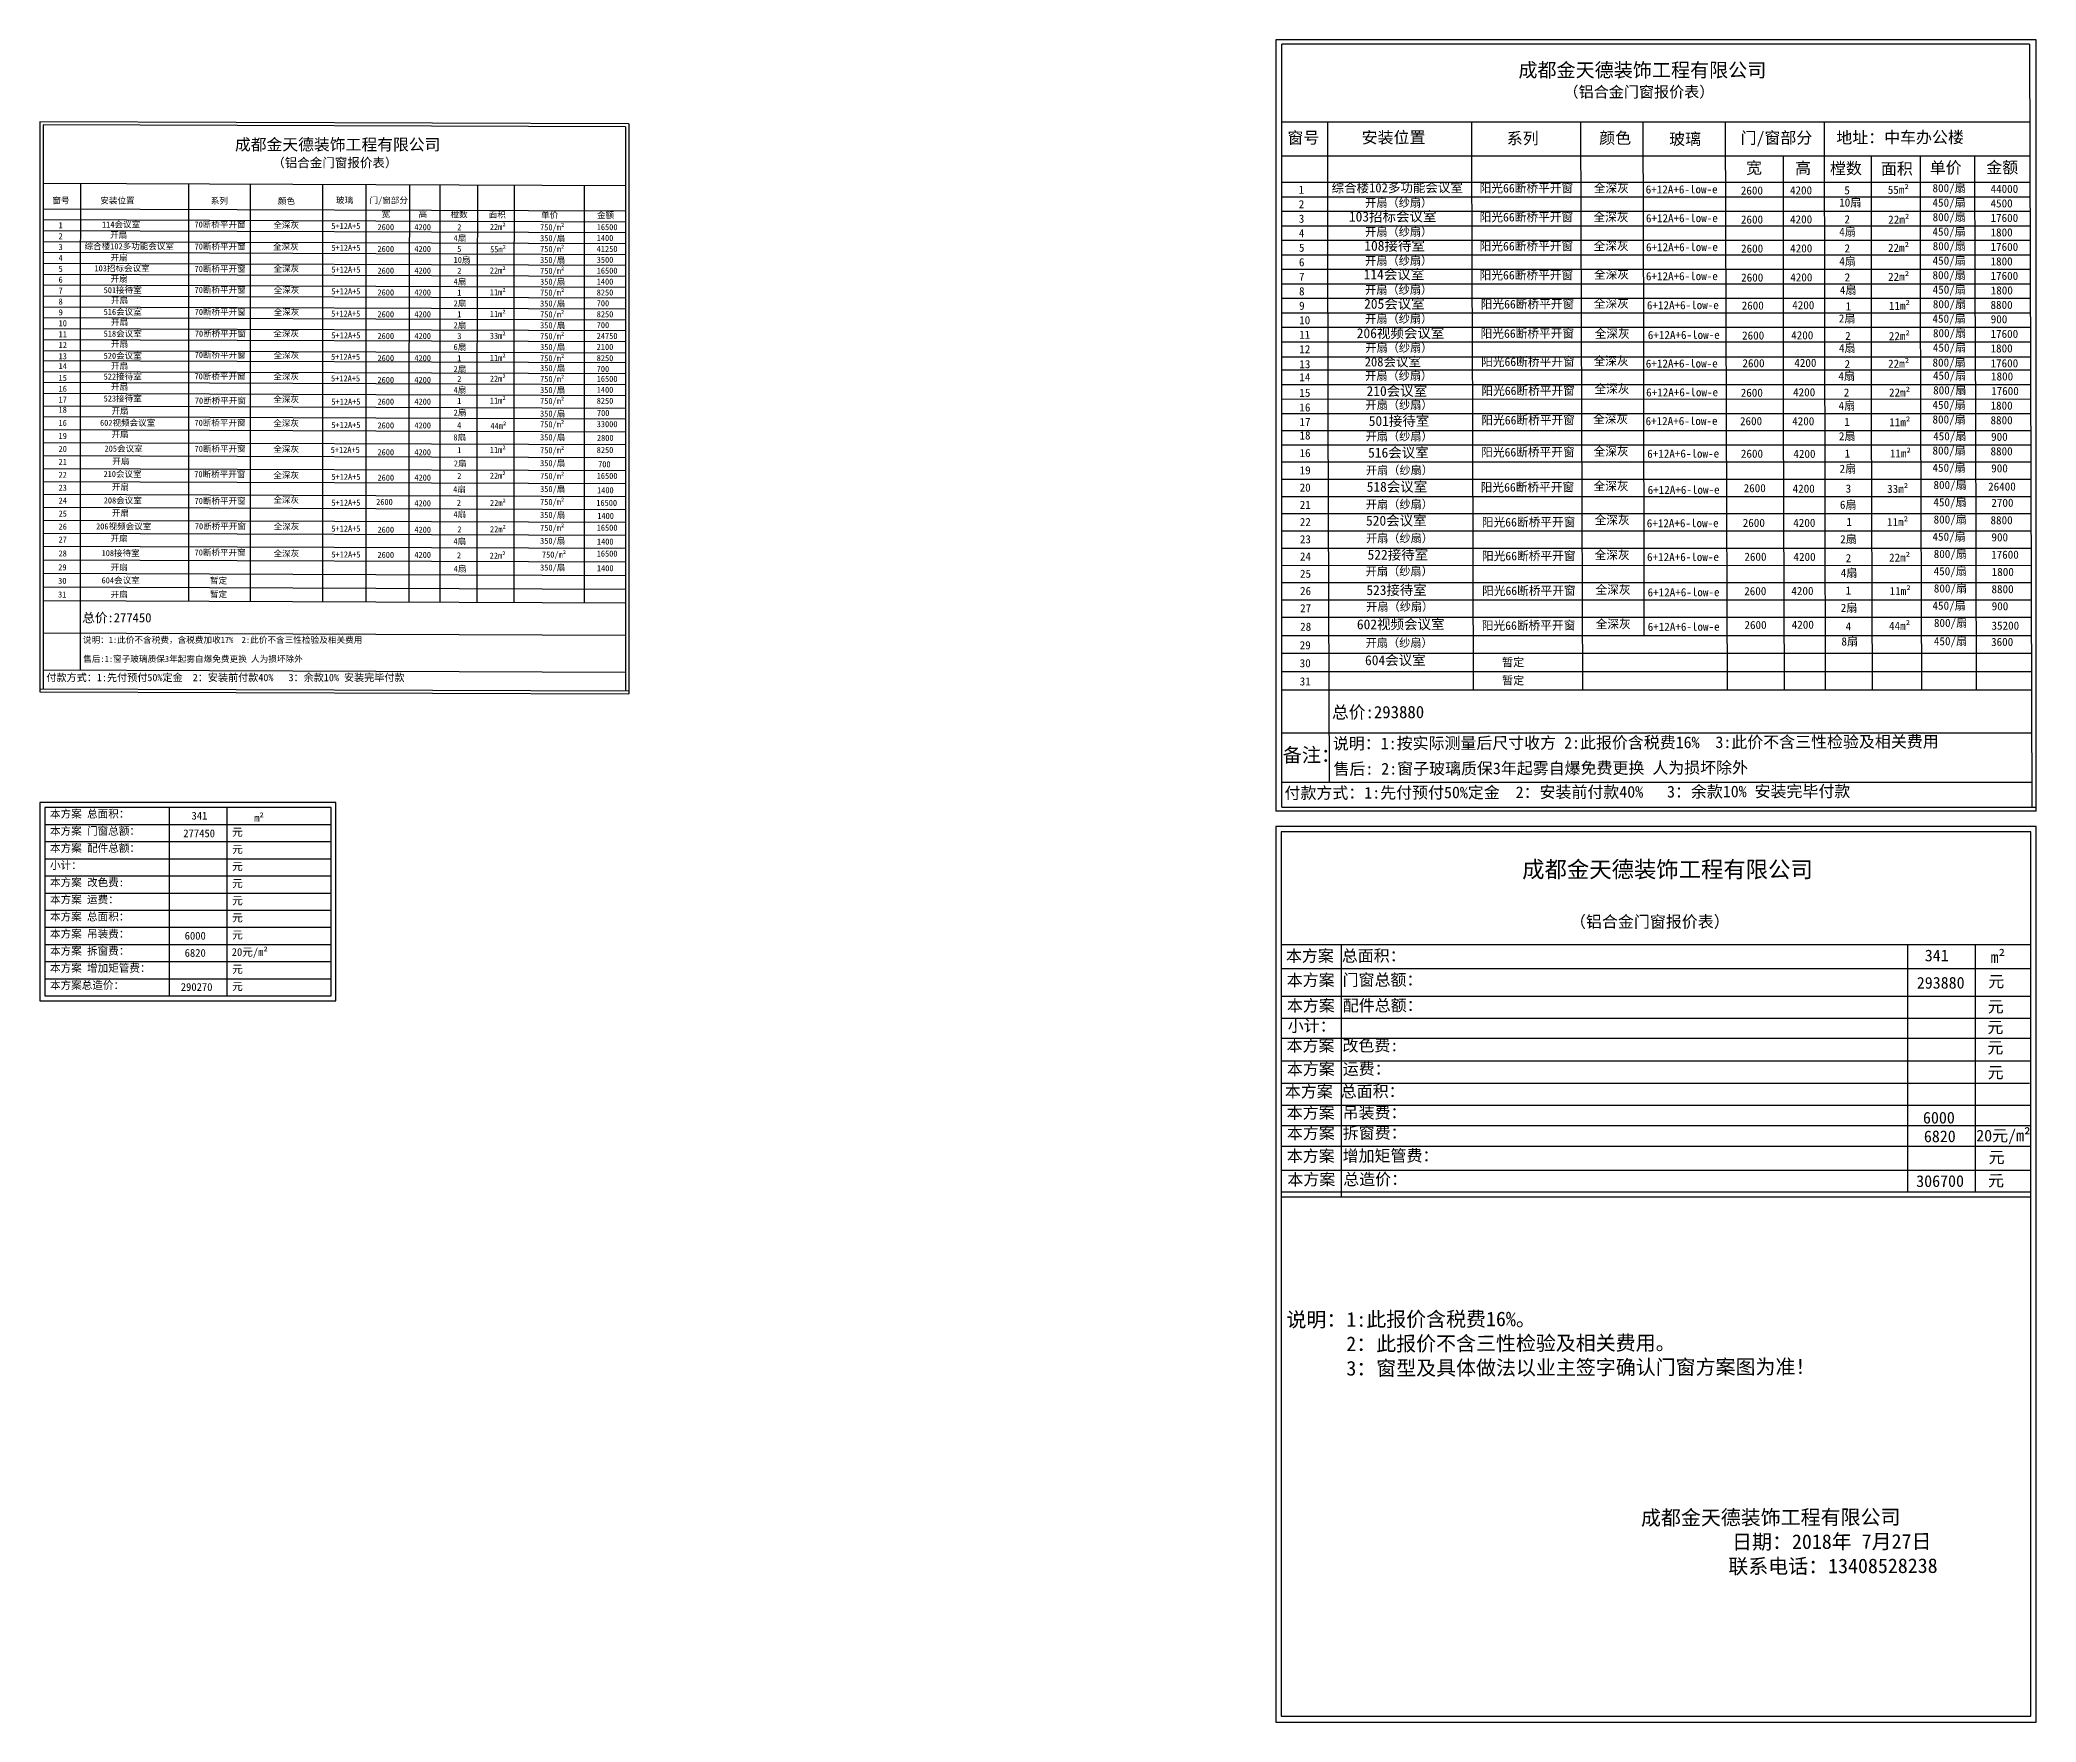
# Model space of a CAD drawing. Header units: inches. Extents: x -138455 to 599497, y -747149 to 13167.
# Drawn here: x 403552 to 437655, y -268525 to -239801 of the extents above; entities that cross this region are included whole.
import ezdxf

# ---------------------------------------------------------------- set-up
doc = ezdxf.new("R2010")
doc.units = ezdxf.units.IN
doc.header["$MEASUREMENT"] = 0
doc.layers.add('0 @ 1', color=7, linetype='Continuous')
doc.styles.add('Annotative', font='arialbd.ttf')
doc.styles.add('MtXpl__1', font='')
doc.styles.get('MtXpl__1').set_extended_font_data('SimSun', bold=True)

msp = doc.modelspace()

# ---------------------------------------------------------------- texts
at = {"style": 'MtXpl__1'}
msp.add_text('本方案 总面积：', height=200, rotation=0.19596, dxfattribs=at).set_placement((424839.2, -255543.1))
at = {"layer": '0 @ 1', "attachment_point": 1, "style": 'Annotative'}
for s, width, insert, char_height in [('{\\fSimSun|b1|i0|c134|p2;成都金天德装饰工程有限公司\\P\\H0.79089x;      （铝合金门窗报价表）                  }', 8250.953, (428810.6, -240194.9), 238.853), ('{\\fSimSun|b1|i0|c134|p2;成都金天德装饰工程有限公司\\P\\H0.79089x;      （铝合金门窗报价表）                  }', 8250.953, (406882.9, -241487.7), 198.04), ('{\\fSimSun|b1|i0|c134|p2;窗号}', 485.592, (403764.9, -242489.5), 104.312), ('{\\fSimSun|b1|i0|c134|p2;玻璃}', 485.592, (408610.5, -242485.3), 104.312), ('{\\fSimSun|b1|i0|c134|p2;门/窗部分}', 838.463, (409183.3, -242487.2), 104.312), ('{\\fSimSun|b1|i0|c134|p2;安装位置}', 803.223, (404584.1, -242491.5), 104.312), ('{\\fSimSun|b1|i0|c134|p2;系列}', 485.592, (406470.1, -242495.7), 104.312), ('{\\fSimSun|b1|i0|c134|p2;颜色}', 485.592, (407616.8, -242498.6), 104.312), ('{\\fSimSun|b1|i0|c134|p2;宽}', 603.897, (409389.4, -242723.1), 104.312), ('{\\fSimSun|b1|i0|c134|p2;高}', 603.897, (410021.6, -242723.1), 104.312), ('{\\fSimSun|b1|i0|c134|p2;樘数}', 603.897, (410566.5, -242726.7), 104.312), ('{\\fSimSun|b1|i0|c134|p2;面积}', 603.897, (411219.5, -242733.5), 104.312), ('{\\fSimSun|b1|i0|c134|p2;单价}', 603.897, (412114.3, -242737.4), 104.312), ('{\\fSimSun|b1|i0|c134|p2;金额}', 603.897, (413068.5, -242739.7), 104.312), ('{\\fSimSun|b1|i0|c134|p2;2}', 485.592, (403871, -243098.6), 104.312), ('{\\fSimSun|b1|i0|c134|p2;1}', 485.592, (403871, -242912.7), 104.312), ('{\\fSimSun|b1|i0|c134|p2;114会议室}', 921.091, (404612.6, -242900.5), 104.312), ('{\\fSimSun|b1|i0|c134|p2;开扇}', 753.781, (404750.1, -243079.9), 104.312), ('{\\fSimSun|b1|i0|c134|p2;70断桥平开窗}', 921.091, (406192.3, -242899.3), 104.312), ('{\\fSimSun|b1|i0|c134|p2;全深灰}', 840.838, (407539.8, -242908.4), 104.312), ('{\\fSimSun|b1|i0|c134|p2;5+12A+5}', 753.781, (408529.6, -242926.1), 104.312), ('{\\fSimSun|b1|i0|c134|p2;2600}', 753.781, (409318.7, -242944.3), 104.312), ('{\\fSimSun|b1|i0|c134|p2;4200}', 753.781, (409948.9, -242944.3), 104.312), ('{\\fSimSun|b1|i0|c134|p2;4扇}', 753.781, (410619.3, -243131.6), 104.312), ('{\\fSimSun|b1|i0|c134|p2;2}', 753.781, (410681.6, -242945.7), 104.312), ('{\\fSimSun|b1|i0|c134|p2;22m²}', 753.781, (411238.6, -242941.1), 104.312), ('{\\fSimSun|b1|i0|c134|p2;350/扇}', 753.781, (412096.8, -243133.2), 104.312), ('{\\fSimSun|b1|i0|c134|p2;750/m²}', 753.781, (412096.8, -242947.3), 104.312), ('{\\fSimSun|b1|i0|c134|p2;16500}', 753.781, (413064.2, -242944.3), 104.312), ('{\\fSimSun|b1|i0|c134|p2;1400}', 753.781, (413064.2, -243130.2), 104.312), ('{\\fSimSun|b1|i0|c134|p2;4}', 485.592, (403871, -243470.5), 104.312), ('{\\fSimSun|b1|i0|c134|p2;3}', 485.592, (403871, -243284.5), 104.312), ('{\\fSimSun|b1|i0|c134|p2;综合楼102多功能会议室}', 1714.44, (404314.2, -243271.8), 104.312), ('{\\fSimSun|b1|i0|c134|p2;开扇}', 753.781, (404758.2, -243463.9), 104.312), ('{\\fSimSun|b1|i0|c134|p2;70断桥平开窗}', 921.091, (406194.3, -243275), 104.312), ('{\\fSimSun|b1|i0|c134|p2;全深灰}', 840.838, (407533.6, -243280.3), 104.312), ('{\\fSimSun|b1|i0|c134|p2;5+12A+5}', 753.781, (408530.9, -243296.8), 104.312), ('{\\fSimSun|b1|i0|c134|p2;2600}', 753.781, (409318.7, -243316.2), 104.312), ('{\\fSimSun|b1|i0|c134|p2;4200}', 753.781, (409948.9, -243316.2), 104.312), ('{\\fSimSun|b1|i0|c134|p2;10扇}', 753.781, (410619.3, -243503.5), 104.312), ('{\\fSimSun|b1|i0|c134|p2;5}', 753.781, (410681.6, -243317.5), 104.312), ('{\\fSimSun|b1|i0|c134|p2;55m²}', 753.781, (411242.9, -243323.7), 104.312), ('{\\fSimSun|b1|i0|c134|p2;350/扇}', 753.781, (412096.8, -243505.1), 104.312), ('{\\fSimSun|b1|i0|c134|p2;750/m²}', 753.781, (412096.8, -243319.2), 104.312), ('{\\fSimSun|b1|i0|c134|p2;41250}', 753.781, (413064.2, -243316.2), 104.312), ('{\\fSimSun|b1|i0|c134|p2;5}', 485.592, (403871, -243656.4), 104.312), ('{\\fSimSun|b1|i0|c134|p2;103招标会议室}', 921.091, (404483.2, -243648.4), 104.312), ('{\\fSimSun|b1|i0|c134|p2;开扇}', 753.781, (404758.2, -243827.7), 104.312), ('{\\fSimSun|b1|i0|c134|p2;70断桥平开窗}', 921.091, (406194.3, -243656.5), 104.312), ('{\\fSimSun|b1|i0|c134|p2;全深灰}', 840.838, (407542.9, -243655.3), 104.312), ('{\\fSimSun|b1|i0|c134|p2;5+12A+5}', 753.781, (408530.9, -243668.6), 104.312), ('{\\fSimSun|b1|i0|c134|p2;2600}', 753.781, (409318.7, -243688), 104.312), ('{\\fSimSun|b1|i0|c134|p2;4200}', 753.781, (409948.9, -243688), 104.312), ('{\\fSimSun|b1|i0|c134|p2;2}', 753.781, (410681.6, -243689.4), 104.312), ('{\\fSimSun|b1|i0|c134|p2;22m²}', 753.781, (411238.6, -243684.9), 104.312), ('{\\fSimSun|b1|i0|c134|p2;750/m²}', 753.781, (412096.8, -243691.1), 104.312), ('{\\fSimSun|b1|i0|c134|p2;3500}', 753.781, (413064.2, -243502.1), 104.312), ('{\\fSimSun|b1|i0|c134|p2;16500}', 753.781, (413064.2, -243688), 104.312), ('{\\fSimSun|b1|i0|c134|p2;6}', 485.592, (403871, -243842.4), 104.312), ('{\\fSimSun|b1|i0|c134|p2;7}', 485.592, (403871, -244028.3), 104.312), ('{\\fSimSun|b1|i0|c134|p2;501接待室}', 921.091, (404640.6, -244020.3), 104.312), ('{\\fSimSun|b1|i0|c134|p2;70断桥平开窗}', 921.091, (406194.3, -244014.9), 104.312), ('{\\fSimSun|b1|i0|c134|p2;全深灰}', 840.838, (407546, -244021), 104.312), ('{\\fSimSun|b1|i0|c134|p2;5+12A+5}', 753.781, (408530.9, -244040.5), 104.312), ('{\\fSimSun|b1|i0|c134|p2;2600}', 753.781, (409318.7, -244059.9), 104.312), ('{\\fSimSun|b1|i0|c134|p2;4200}', 753.781, (409948.9, -244059.9), 104.312), ('{\\fSimSun|b1|i0|c134|p2;4扇}', 753.781, (410619.3, -243875.4), 104.312), ('{\\fSimSun|b1|i0|c134|p2;1}', 753.781, (410681.6, -244061.3), 104.312), ('{\\fSimSun|b1|i0|c134|p2;11m²}', 753.781, (411238.6, -244056.8), 104.312), ('{\\fSimSun|b1|i0|c134|p2;350/扇}', 753.781, (412096.8, -243877), 104.312), ('{\\fSimSun|b1|i0|c134|p2;750/m²}', 753.781, (412096.8, -244062.9), 104.312), ('{\\fSimSun|b1|i0|c134|p2;8250}', 753.781, (413064.2, -244059.9), 104.312), ('{\\fSimSun|b1|i0|c134|p2;1400}', 753.781, (413064.2, -243874), 104.312), ('{\\fSimSun|b1|i0|c134|p2;8}', 485.592, (403871, -244214.2), 104.312), ('{\\fSimSun|b1|i0|c134|p2;9}', 485.592, (403871, -244400.2), 104.312), ('{\\fSimSun|b1|i0|c134|p2;516会议室}', 921.091, (404640.6, -244392.1), 104.312), ('{\\fSimSun|b1|i0|c134|p2;开扇}', 753.781, (404765.7, -244195.6), 104.312), ('{\\fSimSun|b1|i0|c134|p2;70断桥平开窗}', 921.091, (406196.2, -244392.6), 104.312), ('{\\fSimSun|b1|i0|c134|p2;全深灰}', 840.838, (407546, -244395.9), 104.312), ('{\\fSimSun|b1|i0|c134|p2;5+12A+5}', 753.781, (408528, -244420.7), 104.312), ('{\\fSimSun|b1|i0|c134|p2;2600}', 753.781, (409318.7, -244431.8), 104.312), ('{\\fSimSun|b1|i0|c134|p2;4200}', 753.781, (409948.9, -244431.8), 104.312), ('{\\fSimSun|b1|i0|c134|p2;2扇}', 753.781, (410619.3, -244247.2), 104.312), ('{\\fSimSun|b1|i0|c134|p2;1}', 753.781, (410681.6, -244433.2), 104.312), ('{\\fSimSun|b1|i0|c134|p2;11m²}', 753.781, (411238.6, -244428.7), 104.312), ('{\\fSimSun|b1|i0|c134|p2;350/扇}', 753.781, (412096.8, -244248.9), 104.312), ('{\\fSimSun|b1|i0|c134|p2;750/m²}', 753.781, (412096.8, -244434.8), 104.312), ('{\\fSimSun|b1|i0|c134|p2;8250}', 753.781, (413064.2, -244431.8), 104.312), ('{\\fSimSun|b1|i0|c134|p2;700}', 753.781, (413064.2, -244245.9), 104.312), ('{\\fSimSun|b1|i0|c134|p2;10}', 485.592, (403871, -244586.1), 104.312), ('{\\fSimSun|b1|i0|c134|p2;11}', 485.592, (403871, -244772.1), 104.312), ('{\\fSimSun|b1|i0|c134|p2;518会议室}', 921.091, (404640.6, -244764), 104.312), ('{\\fSimSun|b1|i0|c134|p2;开扇}', 753.781, (404765.7, -244567.4), 104.312), ('{\\fSimSun|b1|i0|c134|p2;70断桥平开窗}', 921.091, (406198.1, -244762.6), 104.312), ('{\\fSimSun|b1|i0|c134|p2;全深灰}', 840.838, (407539.8, -244761.3), 104.312), ('{\\fSimSun|b1|i0|c134|p2;5+12A+5}', 753.781, (408530.9, -244792.6), 104.312), ('{\\fSimSun|b1|i0|c134|p2;2600}', 753.781, (409318.7, -244803.7), 104.312), ('{\\fSimSun|b1|i0|c134|p2;4200}', 753.781, (409948.9, -244803.7), 104.312), ('{\\fSimSun|b1|i0|c134|p2;2扇}', 753.781, (410619.3, -244619.1), 104.312), ('{\\fSimSun|b1|i0|c134|p2;3}', 753.781, (410681.6, -244805.1), 104.312), ('{\\fSimSun|b1|i0|c134|p2;33m²}', 753.781, (411238.6, -244800.5), 104.312), ('{\\fSimSun|b1|i0|c134|p2;350/扇}', 753.781, (412096.8, -244620.8), 104.312), ('{\\fSimSun|b1|i0|c134|p2;750/m²}', 753.781, (412096.8, -244806.7), 104.312), ('{\\fSimSun|b1|i0|c134|p2;24750}', 753.781, (413064.2, -244803.7), 104.312), ('{\\fSimSun|b1|i0|c134|p2;700}', 753.781, (413064.2, -244617.7), 104.312), ('{\\fSimSun|b1|i0|c134|p2;12}', 485.592, (403871, -244958), 104.312), ('{\\fSimSun|b1|i0|c134|p2;13}', 485.592, (403871, -245149.5), 104.312), ('{\\fSimSun|b1|i0|c134|p2;520会议室}', 921.091, (404640.6, -245141.5), 104.312), ('{\\fSimSun|b1|i0|c134|p2;开扇}', 753.781, (404765.7, -244939.3), 104.312), ('{\\fSimSun|b1|i0|c134|p2;70断桥平开窗}', 921.091, (406196.2, -245124.8), 104.312), ('{\\fSimSun|b1|i0|c134|p2;全深灰}', 840.838, (407543.6, -245131.9), 104.312), ('{\\fSimSun|b1|i0|c134|p2;5+12A+5}', 753.781, (408525.1, -245158.7), 104.312), ('{\\fSimSun|b1|i0|c134|p2;2600}', 753.781, (409318.7, -245181.2), 104.312), ('{\\fSimSun|b1|i0|c134|p2;4200}', 753.781, (409948.9, -245181.2), 104.312), ('{\\fSimSun|b1|i0|c134|p2;6扇}', 753.781, (410619.3, -244991), 104.312), ('{\\fSimSun|b1|i0|c134|p2;1}', 753.781, (410681.6, -245182.5), 104.312), ('{\\fSimSun|b1|i0|c134|p2;11m²}', 753.781, (411238.6, -245178), 104.312), ('{\\fSimSun|b1|i0|c134|p2;350/扇}', 753.781, (412096.8, -244992.6), 104.312), ('{\\fSimSun|b1|i0|c134|p2;750/m²}', 753.781, (412096.8, -245184.2), 104.312), ('{\\fSimSun|b1|i0|c134|p2;2100}', 753.781, (413064.2, -244989.6), 104.312), ('{\\fSimSun|b1|i0|c134|p2;8250}', 753.781, (413064.2, -245181.2), 104.312), ('{\\fSimSun|b1|i0|c134|p2;15}', 485.592, (403870.2, -245516.9), 104.312), ('{\\fSimSun|b1|i0|c134|p2;14}', 485.592, (403871, -245317.2), 104.312), ('{\\fSimSun|b1|i0|c134|p2;522接待室}', 921.091, (404640.6, -245496.4), 104.312), ('{\\fSimSun|b1|i0|c134|p2;开扇}', 753.781, (404765.7, -245316.8), 104.312), ('{\\fSimSun|b1|i0|c134|p2;70断桥平开窗}', 921.091, (406192.4, -245493.1), 104.312), ('{\\fSimSun|b1|i0|c134|p2;全深灰}', 840.838, (407539.8, -245496.8), 104.312), ('{\\fSimSun|b1|i0|c134|p2;5+12A+5}', 753.781, (408525.1, -245527.9), 104.312), ('{\\fSimSun|b1|i0|c134|p2;2扇}', 753.781, (410619.3, -245368.5), 104.312), ('{\\fSimSun|b1|i0|c134|p2;2}', 753.781, (410681.6, -245537.4), 104.312), ('{\\fSimSun|b1|i0|c134|p2;22m²}', 753.781, (411238.6, -245532.9), 104.312), ('{\\fSimSun|b1|i0|c134|p2;350/扇}', 753.781, (412096.8, -245351.9), 104.312), ('{\\fSimSun|b1|i0|c134|p2;750/m²}', 753.781, (412096.8, -245539), 104.312), ('{\\fSimSun|b1|i0|c134|p2;700}', 753.781, (413064.2, -245367.1), 104.312), ('{\\fSimSun|b1|i0|c134|p2;16500}', 753.781, (413064.2, -245536), 104.312), ('{\\fSimSun|b1|i0|c134|p2;16}', 485.592, (403870.2, -245704.1), 104.312), ('{\\fSimSun|b1|i0|c134|p2;523接待室}', 921.091, (404640.6, -245870.9), 104.312), ('{\\fSimSun|b1|i0|c134|p2;开扇}', 753.781, (404765.7, -245671.7), 104.312), ('{\\fSimSun|b1|i0|c134|p2;全深灰}', 840.838, (407539.8, -245885.6), 104.312), ('{\\fSimSun|b1|i0|c134|p2;2600}', 753.781, (409318.7, -245553), 104.312), ('{\\fSimSun|b1|i0|c134|p2;4200}', 753.781, (409948.9, -245553), 104.312), ('{\\fSimSun|b1|i0|c134|p2;4扇}', 753.781, (410619.3, -245723.3), 104.312), ('{\\fSimSun|b1|i0|c134|p2;350/扇}', 753.781, (412096.8, -245726.2), 104.312), ('{\\fSimSun|b1|i0|c134|p2;1400}', 753.781, (413064.2, -245722), 104.312), ('{\\fSimSun|b1|i0|c134|p2;17}', 485.592, (403870.2, -245891.4), 104.312), ('{\\fSimSun|b1|i0|c134|p2;18}', 485.592, (403870.2, -246063.7), 104.312), ('{\\fSimSun|b1|i0|c134|p2;开扇}', 753.781, (404772.9, -246086), 104.312), ('{\\fSimSun|b1|i0|c134|p2;70断桥平开窗}', 921.091, (406198.1, -245907.9), 104.312), ('{\\fSimSun|b1|i0|c134|p2;5+12A+5}', 753.781, (408530.9, -245925.4), 104.312), ('{\\fSimSun|b1|i0|c134|p2;2600}', 753.781, (409318.7, -245924.9), 104.312), ('{\\fSimSun|b1|i0|c134|p2;4200}', 753.781, (409948.9, -245924.9), 104.312), ('{\\fSimSun|b1|i0|c134|p2;2扇}', 753.781, (410620.3, -246113), 104.312), ('{\\fSimSun|b1|i0|c134|p2;1}', 753.781, (410681.6, -245911.9), 104.312), ('{\\fSimSun|b1|i0|c134|p2;11m²}', 753.781, (411238.6, -245907.4), 104.312), ('{\\fSimSun|b1|i0|c134|p2;350/扇}', 753.781, (412096.8, -246128.8), 104.312), ('{\\fSimSun|b1|i0|c134|p2;750/m²}', 753.781, (412096.8, -245913.5), 104.312), ('{\\fSimSun|b1|i0|c134|p2;8250}', 753.781, (413064.2, -245910.5), 104.312), ('{\\fSimSun|b1|i0|c134|p2;700}', 753.781, (413067.9, -246118.3), 104.312), ('{\\fSimSun|b1|i0|c134|p2;16}', 485.592, (403870.2, -246289.8), 104.312), ('{\\fSimSun|b1|i0|c134|p2;19}', 485.592, (403870.2, -246510.9), 104.312), ('{\\fSimSun|b1|i0|c134|p2;602视频会议室}', 921.091, (404578.6, -246285.8), 104.312), ('{\\fSimSun|b1|i0|c134|p2;开扇}', 753.781, (404772.9, -246484.3), 104.312), ('{\\fSimSun|b1|i0|c134|p2;70断桥平开窗}', 921.091, (406192.5, -246285.8), 104.312), ('{\\fSimSun|b1|i0|c134|p2;全深灰}', 840.838, (407538.7, -246292.8), 104.312), ('{\\fSimSun|b1|i0|c134|p2;5+12A+5}', 753.781, (408530.9, -246323.8), 104.312), ('{\\fSimSun|b1|i0|c134|p2;2600}', 753.781, (409318.7, -246331), 104.312), ('{\\fSimSun|b1|i0|c134|p2;4200}', 753.781, (409948.9, -246331), 104.312), ('{\\fSimSun|b1|i0|c134|p2;8扇}', 753.781, (410616.4, -246535.2), 104.312), ('{\\fSimSun|b1|i0|c134|p2;4}', 753.781, (410679.5, -246327.1), 104.312), ('{\\fSimSun|b1|i0|c134|p2;44m²}', 753.781, (411249.3, -246337.6), 104.312), ('{\\fSimSun|b1|i0|c134|p2;350/扇}', 753.781, (412096.8, -246532.9), 104.312), ('{\\fSimSun|b1|i0|c134|p2;750/m²}', 753.781, (412096.8, -246311.9), 104.312), ('{\\fSimSun|b1|i0|c134|p2;33000}', 753.781, (413064.2, -246308.9), 104.312), ('{\\fSimSun|b1|i0|c134|p2;2800}', 753.781, (413067.8, -246543.4), 104.312), ('{\\fSimSun|b1|i0|c134|p2;20}', 485.592, (403870.2, -246731.9), 104.312), ('{\\fSimSun|b1|i0|c134|p2;205会议室}', 921.091, (404656, -246726.7), 104.312), ('{\\fSimSun|b1|i0|c134|p2;70断桥平开窗}', 921.091, (406194.4, -246729.7), 104.312), ('{\\fSimSun|b1|i0|c134|p2;全深灰}', 840.838, (407539.8, -246733.7), 104.312), ('{\\fSimSun|b1|i0|c134|p2;5+12A+5}', 753.781, (408519.4, -246748.7), 104.312), ('{\\fSimSun|b1|i0|c134|p2;2600}', 753.781, (409318.7, -246788.8), 104.312), ('{\\fSimSun|b1|i0|c134|p2;4200}', 753.781, (409948.9, -246788.8), 104.312), ('{\\fSimSun|b1|i0|c134|p2;1}', 753.781, (410681.6, -246752.3), 104.312), ('{\\fSimSun|b1|i0|c134|p2;11m²}', 753.781, (411238.6, -246747.8), 104.312), ('{\\fSimSun|b1|i0|c134|p2;750/m²}', 753.781, (412096.8, -246754), 104.312), ('{\\fSimSun|b1|i0|c134|p2;8250}', 753.781, (413064.2, -246751), 104.312), ('{\\fSimSun|b1|i0|c134|p2;21}', 485.592, (403870.2, -246952.9), 104.312), ('{\\fSimSun|b1|i0|c134|p2;22}', 485.592, (403870.2, -247173.9), 104.312), ('{\\fSimSun|b1|i0|c134|p2;210会议室}', 921.091, (404637.9, -247161.1), 104.312), ('{\\fSimSun|b1|i0|c134|p2;开扇}', 753.781, (404788.3, -246941.8), 104.312), ('{\\fSimSun|b1|i0|c134|p2;70断桥平开窗}', 921.091, (406188.8, -247164.2), 104.312), ('{\\fSimSun|b1|i0|c134|p2;全深灰}', 840.838, (407539.8, -247180.4), 104.312), ('{\\fSimSun|b1|i0|c134|p2;5+12A+5}', 753.781, (408530.9, -247207.9), 104.312), ('{\\fSimSun|b1|i0|c134|p2;2600}', 753.781, (409318.7, -247222.9), 104.312), ('{\\fSimSun|b1|i0|c134|p2;4200}', 753.781, (409948.9, -247222.9), 104.312), ('{\\fSimSun|b1|i0|c134|p2;2扇}', 753.781, (410623.8, -246980.1), 104.312), ('{\\fSimSun|b1|i0|c134|p2;2}', 753.781, (410681.6, -247194.4), 104.312), ('{\\fSimSun|b1|i0|c134|p2;22m²}', 753.781, (411238.6, -247189.9), 104.312), ('{\\fSimSun|b1|i0|c134|p2;350/扇}', 753.781, (412096.8, -246975), 104.312), ('{\\fSimSun|b1|i0|c134|p2;750/m²}', 753.781, (412096.8, -247196), 104.312), ('{\\fSimSun|b1|i0|c134|p2;16500}', 753.781, (413064.2, -247193), 104.312), ('{\\fSimSun|b1|i0|c134|p2;700}', 753.781, (413088.2, -246994.7), 104.312), ('{\\fSimSun|b1|i0|c134|p2;23}', 485.592, (403870.2, -247395), 104.312), ('{\\fSimSun|b1|i0|c134|p2;开扇}', 753.781, (404781.2, -247380.7), 104.312), ('{\\fSimSun|b1|i0|c134|p2;全深灰}', 840.838, (407539.8, -247603.1), 104.312), ('{\\fSimSun|b1|i0|c134|p2;4扇}', 753.781, (410611.9, -247420.4), 104.312), ('{\\fSimSun|b1|i0|c134|p2;350/扇}', 753.781, (412096.8, -247417.1), 104.312), ('{\\fSimSun|b1|i0|c134|p2;1400}', 753.781, (413070.1, -247437), 104.312), ('{\\fSimSun|b1|i0|c134|p2;24}', 485.592, (403870.2, -247616), 104.312), ('{\\fSimSun|b1|i0|c134|p2;25}', 485.592, (403870.2, -247837), 104.312), ('{\\fSimSun|b1|i0|c134|p2;208会议室}', 921.091, (404641.9, -247611.7), 104.312), ('{\\fSimSun|b1|i0|c134|p2;开扇}', 753.781, (404781.2, -247826.8), 104.312), ('{\\fSimSun|b1|i0|c134|p2;70断桥平开窗}', 921.091, (406194.4, -247619.3), 104.312), ('{\\fSimSun|b1|i0|c134|p2;5+12A+5}', 753.781, (408530.9, -247650), 104.312), ('{\\fSimSun|b1|i0|c134|p2;2600}', 753.781, (409295.9, -247637.4), 104.312), ('{\\fSimSun|b1|i0|c134|p2;4200}', 753.781, (409948.9, -247660.2), 104.312), ('{\\fSimSun|b1|i0|c134|p2;4扇}', 753.781, (410616.4, -247847.4), 104.312), ('{\\fSimSun|b1|i0|c134|p2;2}', 753.781, (410674.4, -247652.2), 104.312), ('{\\fSimSun|b1|i0|c134|p2;22m²}', 753.781, (411240.9, -247654.7), 104.312), ('{\\fSimSun|b1|i0|c134|p2;350/扇}', 753.781, (412096.8, -247859.1), 104.312), ('{\\fSimSun|b1|i0|c134|p2;750/m²}', 753.781, (412096.8, -247638.1), 104.312), ('{\\fSimSun|b1|i0|c134|p2;16500}', 753.781, (413057.4, -247653.2), 104.312), ('{\\fSimSun|b1|i0|c134|p2;1400}', 753.781, (413074.1, -247875.8), 104.312), ('{\\fSimSun|b1|i0|c134|p2;26}', 485.592, (403870.2, -248058.1), 104.312), ('{\\fSimSun|b1|i0|c134|p2;206视频会议室}', 921.091, (404511.2, -248055.3), 104.312), ('{\\fSimSun|b1|i0|c134|p2;开扇}', 753.781, (404758.4, -248260.2), 104.312), ('{\\fSimSun|b1|i0|c134|p2;70断桥平开窗}', 921.091, (406198.1, -248053.8), 104.312), ('{\\fSimSun|b1|i0|c134|p2;全深灰}', 840.838, (407545.3, -248058.3), 104.312), ('{\\fSimSun|b1|i0|c134|p2;5+12A+5}', 753.781, (408530.9, -248092), 104.312), ('{\\fSimSun|b1|i0|c134|p2;2600}', 753.781, (409318.7, -248111.6), 104.312), ('{\\fSimSun|b1|i0|c134|p2;4200}', 753.781, (409948.9, -248111.6), 104.312), ('{\\fSimSun|b1|i0|c134|p2;2}', 753.781, (410683.1, -248106.5), 104.312), ('{\\fSimSun|b1|i0|c134|p2;22m²}', 753.781, (411241.1, -248103.7), 104.312), ('{\\fSimSun|b1|i0|c134|p2;750/m²}', 753.781, (412096.8, -248080.2), 104.312), ('{\\fSimSun|b1|i0|c134|p2;16500}', 753.781, (413064.2, -248077.2), 104.312), ('{\\fSimSun|b1|i0|c134|p2;27}', 485.592, (403870.2, -248279.1), 104.312), ('{\\fSimSun|b1|i0|c134|p2;28}', 485.592, (403870.2, -248516.7), 104.312), ('{\\fSimSun|b1|i0|c134|p2;108接待室}', 921.091, (404605.1, -248511.3), 104.312), ('{\\fSimSun|b1|i0|c134|p2;70断桥平开窗}', 921.091, (406194.4, -248500), 104.312), ('{\\fSimSun|b1|i0|c134|p2;全深灰}', 840.838, (407543.5, -248518.9), 104.312), ('{\\fSimSun|b1|i0|c134|p2;5+12A+5}', 753.781, (408530.9, -248534.1), 104.312), ('{\\fSimSun|b1|i0|c134|p2;2600}', 753.781, (409318.7, -248540.6), 104.312), ('{\\fSimSun|b1|i0|c134|p2;4200}', 753.781, (409948.9, -248540.6), 104.312), ('{\\fSimSun|b1|i0|c134|p2;4扇}', 753.781, (410617, -248308.9), 104.312), ('{\\fSimSun|b1|i0|c134|p2;2}', 753.781, (410676.2, -248550.3), 104.312), ('{\\fSimSun|b1|i0|c134|p2;22m²}', 753.781, (411236.2, -248555.3), 104.312), ('{\\fSimSun|b1|i0|c134|p2;350/扇}', 753.781, (412096.8, -248301.2), 104.312), ('{\\fSimSun|b1|i0|c134|p2;750/m²}', 753.781, (412128.5, -248536.9), 104.312), ('{\\fSimSun|b1|i0|c134|p2;16500}', 753.781, (413064.2, -248519.2), 104.312), ('{\\fSimSun|b1|i0|c134|p2;1400}', 753.781, (413067.9, -248314.8), 104.312), ('{\\fSimSun|b1|i0|c134|p2;29}', 485.592, (403863.7, -248754.1), 104.312), ('{\\fSimSun|b1|i0|c134|p2;开扇}', 753.781, (404760.4, -248752.3), 104.312), ('{\\fSimSun|b1|i0|c134|p2;4扇}', 753.781, (410621.7, -248779), 104.312), ('{\\fSimSun|b1|i0|c134|p2;350/扇}', 753.781, (412096.8, -248756.8), 104.312), ('{\\fSimSun|b1|i0|c134|p2;1400}', 753.781, (413067.9, -248768.4), 104.312), ('{\\fSimSun|b1|i0|c134|p2;31}', 485.592, (403861.9, -249217.6), 104.312), ('{\\fSimSun|b1|i0|c134|p2;30}', 485.592, (403862.8, -248984.1), 104.312), ('{\\fSimSun|b1|i0|c134|p2;604会议室 }', 921.091, (404605.1, -248975.9), 104.312), ('{\\fSimSun|b1|i0|c134|p2;开扇}', 753.781, (404760.4, -249216.9), 104.312), ('{\\fSimSun|b1|i0|c134|p2;暂定}', 921.091, (406457.9, -248981.2), 104.312), ('{\\fSimSun|b1|i0|c134|p2;暂定}', 921.091, (406457.9, -249214.7), 104.312), ('{\\fSimSun|b1|i0|c134|p2;总价:277450}', 3920.385, (404273.9, -249588.1), 158.049), ('{\\fSimSun|b1|i0|c134|p2;说明：1:此价不含税费，含税费加收17%  2:此价不含三性检验及相关费用}', 4908.256, (404285.1, -249992.7), 105.366), ('{\\fSimSun|b1|i0|c134|p2;售后:1:窗子玻璃质保3年起雾自爆免费更换 人为损坏除外  }', 6510.182, (404291.7, -250318), 105.366), ('{\\fSimSun|b1|i0|c134|p2;付款方式：1:先付预付50%定金  2：安装前付款40%   3：余款10% 安装完毕付款}', 6510.182, (403662.8, -250625.1), 126.439), ('{\\fSimSun|b1|i0|c134|p2;本方案 总面积：}', 1627.956, (403723.4, -252949.7), 132.654), ('{\\fSimSun|b1|i0|c134|p2;341}', 859.181, (406142, -252981.4), 132.654), ('{\\fSimSun|b1|i0|c134|p2;m²}', 515.382, (407213.3, -253019.9), 132.654), ('{\\fSimSun|b1|i0|c134|p2;本方案 门窗总额：}', 1587.8, (403723.4, -253242.3), 132.654), ('{\\fSimSun|b1|i0|c134|p2;277450}', 859.181, (406001.1, -253282.8), 132.654), ('{\\fSimSun|b1|i0|c134|p2;元}', 515.382, (406836.6, -253262), 132.654), ('{\\fSimSun|b1|i0|c134|p2;本方案 配件总额：}', 1694.881, (403723.4, -253534.9), 132.654), ('{\\fSimSun|b1|i0|c134|p2;元}', 515.382, (406836.6, -253554.6), 132.654), ('{\\fSimSun|b1|i0|c134|p2;小计：}', 859.181, (403723.4, -253827.5), 132.654), ('{\\fSimSun|b1|i0|c134|p2;元}', 515.382, (406836.6, -253847.3), 132.654), ('{\\fSimSun|b1|i0|c134|p2;\\H1.17227x;成都金天德装饰工程有限公司\\P\\P\\H0.71429x;      （铝合金门窗报价表）   \\H0.94454x;               }', 8250.953, (428875.7, -253824.7), 238.853), ('{\\fSimSun|b1|i0|c134|p2;本方案 改色费:}', 1668.039, (403723.4, -254120.1), 132.654), ('{\\fSimSun|b1|i0|c134|p2;本方案 运费：}', 1828.662, (403723.4, -254412.7), 132.654), ('{\\fSimSun|b1|i0|c134|p2;元}', 515.382, (406836.6, -254139.9), 132.654), ('{\\fSimSun|b1|i0|c134|p2;本方案 总面积：}', 1473.954, (403723.4, -254705.4), 132.654), ('{\\fSimSun|b1|i0|c134|p2;元}', 515.382, (406836.6, -254432.5), 132.654), ('{\\fSimSun|b1|i0|c134|p2;元}', 515.382, (406836.6, -254725.1), 132.654), ('{\\fSimSun|b1|i0|c134|p2;本方案 吊装费：}', 1527.495, (403723.4, -254998), 132.654), ('{\\fSimSun|b1|i0|c134|p2;6000}', 859.181, (406024.3, -255031.9), 132.654), ('{\\fSimSun|b1|i0|c134|p2;元}', 515.382, (406836.6, -255017.7), 132.654), ('{\\fSimSun|b1|i0|c134|p2;本方案 拆窗费：}', 1601.113, (403723.4, -255290.6), 132.654), ('{\\fSimSun|b1|i0|c134|p2;6820}', 859.181, (406024.3, -255324.5), 132.654), ('{\\fSimSun|b1|i0|c134|p2;20元/m²}', 885.543, (406827.9, -255310.4), 132.654), ('{\\fSimSun|b1|i0|c134|p2;本方案 增加矩管费：}', 1688.117, (403723.4, -255583.2), 132.654), ('{\\fSimSun|b1|i0|c134|p2;元}', 515.382, (406836.6, -255603), 132.654), ('{\\fSimSun|b1|i0|c134|p2;本方案总造价：}', 1581.035, (403723.4, -255875.8), 132.654), ('{\\fSimSun|b1|i0|c134|p2;290270}', 859.181, (405958.1, -255906.1), 132.654), ('{\\fSimSun|b1|i0|c134|p2;元}', 515.382, (406836.6, -255895.6), 132.654)]:
    msp.add_mtext_dynamic_manual_height_columns(s, width=width, gutter_width=903.5, heights=[0], dxfattribs=dict(at, insert=insert, char_height=char_height))
at = {"layer": '0 @ 1', "attachment_point": 1, "rotation": 0.19596, "style": 'Annotative'}
for s, width, insert, char_height in [('{\\fSimSun|b1|i0|c134|p2;窗号}', 1032.818, (424864.4, -241371.4), 199.76), ('{\\fSimSun|b1|i0|c134|p2;安装位置}', 1355.981, (426132.8, -241367), 199.76), ('{\\fSimSun|b1|i0|c134|p2;系列}', 926.055, (428611.7, -241381.3), 199.76), ('{\\fSimSun|b1|i0|c134|p2;颜色}', 1114.84, (430191.3, -241374), 199.76), ('{\\fSimSun|b1|i0|c134|p2;玻璃}', 1997.043, (431386.8, -241392), 199.76), ('{\\fSimSun|b1|i0|c134|p2;门/窗部分}', 1866.744, (432605.7, -241373.6), 199.76), ('{\\fSimSun|b1|i0|c134|p2;地址：中车办公楼}', 2823.555, (434241.6, -241367.8), 199.76), ('{\\fSimSun|b1|i0|c134|p2;宽}', 603.897, (432699.3, -241885.4), 199.76), ('{\\fSimSun|b1|i0|c134|p2;高}', 603.897, (433538.1, -241888.7), 199.76), ('{\\fSimSun|b1|i0|c134|p2;樘数}', 603.897, (434133.5, -241894.3), 199.76), ('{\\fSimSun|b1|i0|c134|p2;面积}', 603.897, (435003.2, -241900.4), 199.76), ('{\\fSimSun|b1|i0|c134|p2;单价}', 603.897, (435837.5, -241882.8), 199.76), ('{\\fSimSun|b1|i0|c134|p2;金额}', 603.897, (436803.8, -241878.3), 199.76), ('{\\fSimSun|b1|i0|c134|p2;1}', 485.592, (425056.9, -242288.8), 138.916), ('{\\fSimSun|b1|i0|c134|p2;综合楼102多功能会议室}', 3068.394, (425618.2, -242248.8), 156.791), ('{\\fSimSun|b1|i0|c134|p2;阳光66断桥平开窗}', 1631.067, (428148.3, -242260.4), 146.49), ('{\\fSimSun|b1|i0|c134|p2;全深灰}', 840.838, (430098.6, -242259.2), 146.49), ('{\\fSimSun|b1|i0|c134|p2;6+12A+6-low-e}', 965.437, (430985.2, -242284.6), 138.916), ('{\\fSimSun|b1|i0|c134|p2;2600}', 753.781, (432610.7, -242303.1), 138.916), ('{\\fSimSun|b1|i0|c134|p2;4200}', 753.781, (433449.9, -242300.2), 138.916), ('{\\fSimSun|b1|i0|c134|p2;5}', 753.781, (434379.1, -242298.7), 138.916), ('{\\fSimSun|b1|i0|c134|p2;55m²}', 753.781, (435121, -242290.2), 138.916), ('{\\fSimSun|b1|i0|c134|p2;800/扇}', 753.781, (435885.4, -242261.7), 138.916), ('{\\fSimSun|b1|i0|c134|p2;44000}', 753.781, (436876.6, -242274.7), 138.916), ('{\\fSimSun|b1|i0|c134|p2;3}', 485.592, (425058.6, -242784.1), 138.916), ('{\\fSimSun|b1|i0|c134|p2;2}', 485.592, (425057.8, -242536.4), 138.916), ('{\\fSimSun|b1|i0|c134|p2;103招标会议室}', 1978.445, (425914.4, -242733.9), 168.852), ('{\\fSimSun|b1|i0|c134|p2;开扇（纱扇）}', 1451.366, (426192, -242512.5), 140), ('{\\fSimSun|b1|i0|c134|p2;阳光66断桥平开窗}', 1625.642, (428148.3, -242755.6), 146.49), ('{\\fSimSun|b1|i0|c134|p2;全深灰}', 840.838, (430092, -242754.5), 146.49), ('{\\fSimSun|b1|i0|c134|p2;6+12A+6-low-e}', 965.437, (430988.7, -242776.3), 138.916), ('{\\fSimSun|b1|i0|c134|p2;2600}', 753.781, (432612.4, -242798.4), 138.916), ('{\\fSimSun|b1|i0|c134|p2;4200}', 753.781, (433451.6, -242795.5), 138.916), ('{\\fSimSun|b1|i0|c134|p2;10扇}', 753.781, (434290.6, -242508.7), 138.916), ('{\\fSimSun|b1|i0|c134|p2;2}', 753.781, (434380.8, -242794), 138.916), ('{\\fSimSun|b1|i0|c134|p2;22m²}', 753.781, (435128.4, -242799.6), 138.916), ('{\\fSimSun|b1|i0|c134|p2;450/扇}', 753.781, (435885.4, -242509.3), 138.916), ('{\\fSimSun|b1|i0|c134|p2;800/扇}', 753.781, (435886.8, -242756.9), 138.916), ('{\\fSimSun|b1|i0|c134|p2;4500}', 753.781, (436876.6, -242522.4), 138.916), ('{\\fSimSun|b1|i0|c134|p2;17600}', 753.781, (436876.6, -242770), 138.916), ('{\\fSimSun|b1|i0|c134|p2;4}', 485.592, (425059.5, -243031.7), 138.916), ('{\\fSimSun|b1|i0|c134|p2;开扇（纱扇）}', 1499.926, (426192, -243007.7), 140), ('{\\fSimSun|b1|i0|c134|p2;4扇}', 753.781, (434291.7, -243007.3), 138.916), ('{\\fSimSun|b1|i0|c134|p2;450/扇}', 753.781, (435885.3, -243004.6), 138.916), ('{\\fSimSun|b1|i0|c134|p2;1800}', 753.781, (436876.6, -243017.6), 138.916), ('{\\fSimSun|b1|i0|c134|p2;5}', 485.592, (425060.3, -243279.3), 138.916), ('{\\fSimSun|b1|i0|c134|p2;108接待室}', 1714.44, (426177.7, -243232.5), 168.852), ('{\\fSimSun|b1|i0|c134|p2;开扇（纱扇）}', 1451.437, (426192, -243502.9), 140), ('{\\fSimSun|b1|i0|c134|p2;阳光66断桥平开窗}', 1824.551, (428148.3, -243250.9), 146.49), ('{\\fSimSun|b1|i0|c134|p2;全深灰}', 840.838, (430095, -243245.5), 146.49), ('{\\fSimSun|b1|i0|c134|p2;6+12A+6-low-e}', 965.437, (430990.2, -243271.6), 138.916), ('{\\fSimSun|b1|i0|c134|p2;2600}', 753.781, (432614.1, -243293.6), 138.916), ('{\\fSimSun|b1|i0|c134|p2;4200}', 753.781, (433453.3, -243290.7), 138.916), ('{\\fSimSun|b1|i0|c134|p2;4扇}', 753.781, (434293, -243511.3), 138.916), ('{\\fSimSun|b1|i0|c134|p2;2}', 753.781, (434382.5, -243289.2), 138.916), ('{\\fSimSun|b1|i0|c134|p2;22m²}', 753.781, (435124.3, -243280.7), 138.916), ('{\\fSimSun|b1|i0|c134|p2;450/扇}', 753.781, (435886.8, -243499.8), 138.916), ('{\\fSimSun|b1|i0|c134|p2;800/扇}', 753.781, (435888.3, -243252.2), 138.916), ('{\\fSimSun|b1|i0|c134|p2;17600}', 753.781, (436876.6, -243265.2), 138.916), ('{\\fSimSun|b1|i0|c134|p2;6}', 485.592, (425061.2, -243526.9), 138.916), ('{\\fSimSun|b1|i0|c134|p2;7}', 485.592, (425062, -243774.6), 138.916), ('{\\fSimSun|b1|i0|c134|p2;114会议室}', 1629.48, (426166.2, -243720.9), 168.852), ('{\\fSimSun|b1|i0|c134|p2;阳光66断桥平开窗}', 1725.422, (428148.3, -243746.1), 146.49), ('{\\fSimSun|b1|i0|c134|p2;全深灰}', 840.838, (430100.8, -243732.4), 146.49), ('{\\fSimSun|b1|i0|c134|p2;6+12A+6-low-e}', 965.437, (430988.7, -243766.8), 138.916), ('{\\fSimSun|b1|i0|c134|p2;2600}', 753.781, (432615.8, -243788.8), 138.916), ('{\\fSimSun|b1|i0|c134|p2;4200}', 753.781, (433455, -243786), 138.916), ('{\\fSimSun|b1|i0|c134|p2;2}', 753.781, (434384.2, -243784.5), 138.916), ('{\\fSimSun|b1|i0|c134|p2;22m²}', 753.781, (435126, -243775.9), 138.916), ('{\\fSimSun|b1|i0|c134|p2;800/扇}', 753.781, (435885.3, -243747.4), 138.916), ('{\\fSimSun|b1|i0|c134|p2;1800}', 753.781, (436876.6, -243512.8), 138.916), ('{\\fSimSun|b1|i0|c134|p2;17600}', 753.781, (436876.6, -243760.5), 138.916), ('{\\fSimSun|b1|i0|c134|p2;8}', 485.592, (425062.9, -244022.2), 138.916), ('{\\fSimSun|b1|i0|c134|p2;开扇（纱扇）}', 1708.413, (426191.4, -243998.2), 140), ('{\\fSimSun|b1|i0|c134|p2;4扇}', 753.781, (434302.1, -244002.7), 138.916), ('{\\fSimSun|b1|i0|c134|p2;450/扇}', 753.781, (435888.3, -243995), 138.916), ('{\\fSimSun|b1|i0|c134|p2;1800}', 753.781, (436880, -244008.1), 138.916), ('{\\fSimSun|b1|i0|c134|p2;9}', 485.592, (425063.7, -244269.8), 138.916), ('{\\fSimSun|b1|i0|c134|p2;10}', 485.592, (425064.6, -244517.4), 138.916), ('{\\fSimSun|b1|i0|c134|p2;205会议室}', 1614.645, (426174.2, -244222.7), 168.852), ('{\\fSimSun|b1|i0|c134|p2;开扇（纱扇）}', 1692.755, (426193.1, -244493.4), 140), ('{\\fSimSun|b1|i0|c134|p2;阳光66断桥平开窗}', 1635.716, (428166.8, -244241.4), 146.49), ('{\\fSimSun|b1|i0|c134|p2;全深灰}', 840.838, (430097.1, -244229.1), 146.49), ('{\\fSimSun|b1|i0|c134|p2;6+12A+6-low-e}', 965.437, (431005.5, -244262.1), 138.916), ('{\\fSimSun|b1|i0|c134|p2;2600}', 753.781, (432624.5, -244267.5), 138.916), ('{\\fSimSun|b1|i0|c134|p2;4200}', 753.781, (433488.7, -244260.9), 138.916), ('{\\fSimSun|b1|i0|c134|p2;2扇}', 753.781, (434284.6, -244486.8), 138.916), ('{\\fSimSun|b1|i0|c134|p2;1}', 753.781, (434398.6, -244279.7), 138.916), ('{\\fSimSun|b1|i0|c134|p2;11m²}', 753.781, (435140.4, -244271.1), 138.916), ('{\\fSimSun|b1|i0|c134|p2;450/扇}', 753.781, (435885.3, -244490.3), 138.916), ('{\\fSimSun|b1|i0|c134|p2;800/扇}', 753.781, (435891.3, -244242.7), 138.916), ('{\\fSimSun|b1|i0|c134|p2;8800}', 753.781, (436876.5, -244255.7), 138.916), ('{\\fSimSun|b1|i0|c134|p2;900}', 753.781, (436879.7, -244500.1), 138.916), ('{\\fSimSun|b1|i0|c134|p2;11}', 485.592, (425065.4, -244765), 138.916), ('{\\fSimSun|b1|i0|c134|p2;206视频会议室}', 1699.032, (426048.3, -244724.5), 168.852), ('{\\fSimSun|b1|i0|c134|p2;阳光66断桥平开窗}', 1718.255, (428164.9, -244742.5), 146.49), ('{\\fSimSun|b1|i0|c134|p2;全深灰}', 840.838, (430113.8, -244744.6), 146.49), ('{\\fSimSun|b1|i0|c134|p2;6+12A+6-low-e}', 965.437, (431021.2, -244770.1), 138.916), ('{\\fSimSun|b1|i0|c134|p2;2600}', 753.781, (432631.8, -244778.1), 138.916), ('{\\fSimSun|b1|i0|c134|p2;4200}', 753.781, (433471, -244775.2), 138.916), ('{\\fSimSun|b1|i0|c134|p2;2}', 753.781, (434393, -244784.8), 138.916), ('{\\fSimSun|b1|i0|c134|p2;22m²}', 753.781, (435138.9, -244788.9), 138.916), ('{\\fSimSun|b1|i0|c134|p2;800/扇}', 753.781, (435893, -244737.9), 138.916), ('{\\fSimSun|b1|i0|c134|p2;17600}', 753.781, (436876.5, -244750.9), 138.916), ('{\\fSimSun|b1|i0|c134|p2;12}', 485.592, (425066.3, -245012.7), 138.916), ('{\\fSimSun|b1|i0|c134|p2;208会议室}', 1395.643, (426185.3, -245219.8), 156.791), ('{\\fSimSun|b1|i0|c134|p2;开扇（纱扇）}', 1670.399, (426194.7, -244988.7), 140), ('{\\fSimSun|b1|i0|c134|p2;阳光66断桥平开窗}', 1723.544, (428173.4, -245225.2), 146.49), ('{\\fSimSun|b1|i0|c134|p2;全深灰}', 840.838, (430095.3, -245212.3), 146.49), ('{\\fSimSun|b1|i0|c134|p2;4扇}', 753.781, (434286.8, -244994.6), 138.916), ('{\\fSimSun|b1|i0|c134|p2;450/扇}', 753.781, (435891.7, -244985.5), 138.916), ('{\\fSimSun|b1|i0|c134|p2;1800}', 753.781, (436876.5, -244998.6), 138.916), ('{\\fSimSun|b1|i0|c134|p2;13}', 485.592, (425067.1, -245267.7), 138.916), ('{\\fSimSun|b1|i0|c134|p2;14}', 485.592, (425067.9, -245491), 138.916), ('{\\fSimSun|b1|i0|c134|p2;开扇（纱扇）}', 1576.149, (426191.9, -245467), 140), ('{\\fSimSun|b1|i0|c134|p2;6+12A+6-low-e}', 965.437, (430986.9, -245258.4), 138.916), ('{\\fSimSun|b1|i0|c134|p2;2600}', 753.781, (432637.9, -245251.8), 138.916), ('{\\fSimSun|b1|i0|c134|p2;4200}', 753.781, (433524.2, -245246.4), 138.916), ('{\\fSimSun|b1|i0|c134|p2;4扇}', 753.781, (434277, -245473.2), 138.916), ('{\\fSimSun|b1|i0|c134|p2;2}', 753.781, (434383.1, -245266.3), 138.916), ('{\\fSimSun|b1|i0|c134|p2;22m²}', 753.781, (435126.2, -245259.9), 138.916), ('{\\fSimSun|b1|i0|c134|p2;800/扇}', 753.781, (435885.3, -245240.6), 138.916), ('{\\fSimSun|b1|i0|c134|p2;450/扇}', 753.781, (435893.3, -245463.9), 138.916), ('{\\fSimSun|b1|i0|c134|p2;17600}', 753.781, (436876.5, -245253.6), 138.916), ('{\\fSimSun|b1|i0|c134|p2;1800}', 753.781, (436885, -245476.9), 138.916), ('{\\fSimSun|b1|i0|c134|p2;15}', 485.592, (425067.8, -245757), 138.916), ('{\\fSimSun|b1|i0|c134|p2;210会议室}', 1572.654, (426216.2, -245712.9), 168.852), ('{\\fSimSun|b1|i0|c134|p2;阳光66断桥平开窗}', 1725.916, (428178.1, -245720), 146.49), ('{\\fSimSun|b1|i0|c134|p2;全深灰}', 840.838, (430110, -245688.1), 146.49), ('{\\fSimSun|b1|i0|c134|p2;6+12A+6-low-e}', 965.437, (430992.7, -245749.8), 138.916), ('{\\fSimSun|b1|i0|c134|p2;2600}', 753.781, (432609, -245755.9), 138.916), ('{\\fSimSun|b1|i0|c134|p2;4200}', 753.781, (433503.4, -245748.1), 138.916), ('{\\fSimSun|b1|i0|c134|p2;2}', 753.781, (434369.2, -245752.4), 138.916), ('{\\fSimSun|b1|i0|c134|p2;22m²}', 753.781, (435142, -245752.2), 138.916), ('{\\fSimSun|b1|i0|c134|p2;800/扇}', 753.781, (435896.4, -245713.2), 138.916), ('{\\fSimSun|b1|i0|c134|p2;17600}', 753.781, (436886.7, -245726.2), 138.916), ('{\\fSimSun|b1|i0|c134|p2;16}', 485.592, (425068.6, -246006.3), 138.916), ('{\\fSimSun|b1|i0|c134|p2;开扇（纱扇）}', 1438.217, (426198.1, -245965.6), 140), ('{\\fSimSun|b1|i0|c134|p2;501接待室}', 1556.34, (426253.3, -246223.4), 168.852), ('{\\fSimSun|b1|i0|c134|p2;阳光66断桥平开窗}', 1886.971, (428178.2, -246221.9), 146.49), ('{\\fSimSun|b1|i0|c134|p2;全深灰}', 840.838, (430086, -246202.4), 146.49), ('{\\fSimSun|b1|i0|c134|p2;4扇}', 753.781, (434280.6, -245977.5), 138.916), ('{\\fSimSun|b1|i0|c134|p2;450/扇}', 753.781, (435885.2, -245962.5), 138.916), ('{\\fSimSun|b1|i0|c134|p2;800/扇}', 753.781, (435885.2, -246211.9), 138.916), ('{\\fSimSun|b1|i0|c134|p2;8800}', 753.781, (436876.5, -246224.9), 138.916), ('{\\fSimSun|b1|i0|c134|p2;1800}', 753.781, (436876.5, -245975.5), 138.916), ('{\\fSimSun|b1|i0|c134|p2;17}', 485.592, (425069.5, -246255.7), 138.916), ('{\\fSimSun|b1|i0|c134|p2;18}', 485.592, (425070.3, -246485.2), 138.916), ('{\\fSimSun|b1|i0|c134|p2;开扇（纱扇）}', 1561.222, (426199.9, -246501.8), 140), ('{\\fSimSun|b1|i0|c134|p2;6+12A+6-low-e}', 965.437, (430983.1, -246240.4), 138.916), ('{\\fSimSun|b1|i0|c134|p2;2600}', 753.781, (432596.1, -246240.7), 138.916), ('{\\fSimSun|b1|i0|c134|p2;4200}', 753.781, (433488, -246242.5), 138.916), ('{\\fSimSun|b1|i0|c134|p2;2扇}', 753.781, (434285.7, -246498.1), 138.916), ('{\\fSimSun|b1|i0|c134|p2;1}', 753.781, (434377.1, -246252.3), 138.916), ('{\\fSimSun|b1|i0|c134|p2;11m²}', 753.781, (435145.9, -246259.7), 138.916), ('{\\fSimSun|b1|i0|c134|p2;450/扇}', 753.781, (435896.8, -246498.6), 138.916), ('{\\fSimSun|b1|i0|c134|p2;900}', 753.781, (436886.6, -246508.4), 138.916), ('{\\fSimSun|b1|i0|c134|p2;16}', 485.592, (425071.3, -246786.3), 138.916), ('{\\fSimSun|b1|i0|c134|p2;516会议室}', 1615.431, (426242.8, -246763.9), 168.852), ('{\\fSimSun|b1|i0|c134|p2;阳光66断桥平开窗}', 1722.922, (428174.3, -246768.9), 146.49), ('{\\fSimSun|b1|i0|c134|p2;全深灰}', 840.838, (430095.1, -246755.2), 146.49), ('{\\fSimSun|b1|i0|c134|p2;6+12A+6-low-e}', 965.437, (431010.8, -246796.9), 138.916), ('{\\fSimSun|b1|i0|c134|p2;2600}', 753.781, (432611.7, -246797), 138.916), ('{\\fSimSun|b1|i0|c134|p2;4200}', 753.781, (433508.3, -246799.4), 138.916), ('{\\fSimSun|b1|i0|c134|p2;1}', 753.781, (434385.5, -246793.2), 138.916), ('{\\fSimSun|b1|i0|c134|p2;11m²}', 753.781, (435156.3, -246791.2), 138.916), ('{\\fSimSun|b1|i0|c134|p2;800/扇}', 753.781, (435885.2, -246742.4), 138.916), ('{\\fSimSun|b1|i0|c134|p2;8800}', 753.781, (436876.5, -246755.5), 138.916), ('{\\fSimSun|b1|i0|c134|p2;19}', 485.592, (425072.3, -247080.6), 138.916), ('{\\fSimSun|b1|i0|c134|p2;开扇（纱扇）}', 1646.137, (426205, -247080.3), 140), ('{\\fSimSun|b1|i0|c134|p2;2扇}', 753.781, (434297.3, -247053.6), 138.916), ('{\\fSimSun|b1|i0|c134|p2;450/扇}', 753.781, (435885.2, -247036.8), 138.916), ('{\\fSimSun|b1|i0|c134|p2;900}', 753.781, (436888.4, -247046.6), 138.916), ('{\\fSimSun|b1|i0|c134|p2;20}', 485.592, (425073.3, -247375), 138.916), ('{\\fSimSun|b1|i0|c134|p2;518会议室}', 1688.825, (426217.8, -247347.6), 168.852), ('{\\fSimSun|b1|i0|c134|p2;阳光66断桥平开窗}', 1835.017, (428166.3, -247368), 146.49), ('{\\fSimSun|b1|i0|c134|p2;全深灰}', 840.838, (430094, -247347.8), 146.49), ('{\\fSimSun|b1|i0|c134|p2;6+12A+6-low-e}', 965.437, (431018.7, -247415.2), 138.916), ('{\\fSimSun|b1|i0|c134|p2;2600}', 753.781, (432658.8, -247385.3), 138.916), ('{\\fSimSun|b1|i0|c134|p2;4200}', 753.781, (433495.4, -247394), 138.916), ('{\\fSimSun|b1|i0|c134|p2;3}', 753.781, (434401.8, -247392.5), 138.916), ('{\\fSimSun|b1|i0|c134|p2;33m²}', 753.781, (435110, -247396.9), 138.916), ('{\\fSimSun|b1|i0|c134|p2;800/扇}', 753.781, (435901.9, -247331.1), 138.916), ('{\\fSimSun|b1|i0|c134|p2;26400}', 753.781, (436835.3, -247358.7), 138.916), ('{\\fSimSun|b1|i0|c134|p2;21}', 485.592, (425074.3, -247669.3), 138.916), ('{\\fSimSun|b1|i0|c134|p2;开扇（纱扇）}', 1557.172, (426203.9, -247662.7), 140), ('{\\fSimSun|b1|i0|c134|p2;520会议室}', 1561.995, (426206.6, -247925.3), 168.852), ('{\\fSimSun|b1|i0|c134|p2;全深灰}', 840.838, (430112.7, -247926), 146.49), ('{\\fSimSun|b1|i0|c134|p2;6扇}', 753.781, (434302.9, -247667.4), 138.916), ('{\\fSimSun|b1|i0|c134|p2;450/扇}', 753.781, (435900.7, -247625.5), 138.916), ('{\\fSimSun|b1|i0|c134|p2;800/扇}', 753.781, (435903.9, -247919.8), 138.916), ('{\\fSimSun|b1|i0|c134|p2;2700}', 753.781, (436890.4, -247635.3), 138.916), ('{\\fSimSun|b1|i0|c134|p2;22}', 485.592, (425075.3, -247963.7), 138.916), ('{\\fSimSun|b1|i0|c134|p2;23}', 485.592, (425076.3, -248258), 138.916), ('{\\fSimSun|b1|i0|c134|p2;开扇（纱扇）}', 2152.948, (426205.7, -248241.2), 140), ('{\\fSimSun|b1|i0|c134|p2;阳光66断桥平开窗}', 2165.536, (428186.1, -247964.7), 146.49), ('{\\fSimSun|b1|i0|c134|p2;6+12A+6-low-e}', 965.437, (431003.1, -247985.3), 138.916), ('{\\fSimSun|b1|i0|c134|p2;2600}', 753.781, (432643.4, -247978.1), 138.916), ('{\\fSimSun|b1|i0|c134|p2;4200}', 753.781, (433506.2, -247977.9), 138.916), ('{\\fSimSun|b1|i0|c134|p2;2扇}', 753.781, (434307.9, -248257), 138.916), ('{\\fSimSun|b1|i0|c134|p2;1}', 753.781, (434414.2, -247961.1), 138.916), ('{\\fSimSun|b1|i0|c134|p2;11m²}', 753.781, (435108, -247964), 138.916), ('{\\fSimSun|b1|i0|c134|p2;450/扇}', 753.781, (435885.2, -248214.2), 138.916), ('{\\fSimSun|b1|i0|c134|p2;8800}', 753.781, (436876.4, -247932.9), 138.916), ('{\\fSimSun|b1|i0|c134|p2;900}', 753.781, (436892.4, -248224), 138.916), ('{\\fSimSun|b1|i0|c134|p2;24}', 485.592, (425077.3, -248552.4), 138.916), ('{\\fSimSun|b1|i0|c134|p2;522接待室}', 1639.998, (426233.5, -248507.4), 168.852), ('{\\fSimSun|b1|i0|c134|p2;阳光66断桥平开窗}', 1996.57, (428188, -248541.4), 146.49), ('{\\fSimSun|b1|i0|c134|p2;全深灰}', 840.838, (430112.2, -248524.4), 146.49), ('{\\fSimSun|b1|i0|c134|p2;6+12A+6-low-e}', 965.437, (431008.1, -248562.3), 138.916), ('{\\fSimSun|b1|i0|c134|p2;2600}', 753.781, (432671, -248556.4), 138.916), ('{\\fSimSun|b1|i0|c134|p2;4200}', 753.781, (433510.1, -248558.6), 138.916), ('{\\fSimSun|b1|i0|c134|p2;2}', 753.781, (434401.2, -248580), 138.916), ('{\\fSimSun|b1|i0|c134|p2;22m²}', 753.781, (435143, -248571.4), 138.916), ('{\\fSimSun|b1|i0|c134|p2;800/扇}', 753.781, (435905.9, -248508.5), 138.916), ('{\\fSimSun|b1|i0|c134|p2;17600}', 753.781, (436886.6, -248521.6), 138.916), ('{\\fSimSun|b1|i0|c134|p2;25}', 485.592, (425078.3, -248846.7), 138.916), ('{\\fSimSun|b1|i0|c134|p2;开扇（纱扇）}', 1831.713, (426201.7, -248806), 140), ('{\\fSimSun|b1|i0|c134|p2;4扇}', 753.781, (434317.5, -248833.1), 138.916), ('{\\fSimSun|b1|i0|c134|p2;450/扇}', 753.781, (435904.7, -248802.9), 138.916), ('{\\fSimSun|b1|i0|c134|p2;1800}', 753.781, (436896.4, -248815.9), 138.916), ('{\\fSimSun|b1|i0|c134|p2;26}', 485.592, (425079.3, -249141.1), 138.916), ('{\\fSimSun|b1|i0|c134|p2;523接待室}', 1494.904, (426213.2, -249111.9), 168), ('{\\fSimSun|b1|i0|c134|p2;阳光66断桥平开窗}', 2205.582, (428190.1, -249135.7), 146.49), ('{\\fSimSun|b1|i0|c134|p2;全深灰}', 840.838, (430127.6, -249116), 146.49), ('{\\fSimSun|b1|i0|c134|p2;6+12A+6-low-e}', 965.437, (431017.3, -249164.4), 138.916), ('{\\fSimSun|b1|i0|c134|p2;2600}', 753.781, (432668.5, -249144.1), 138.916), ('{\\fSimSun|b1|i0|c134|p2;4200}', 753.781, (433473.9, -249141.4), 138.916), ('{\\fSimSun|b1|i0|c134|p2;1}', 753.781, (434400.3, -249132.9), 138.916), ('{\\fSimSun|b1|i0|c134|p2;11m²}', 753.781, (435152.1, -249141.9), 138.916), ('{\\fSimSun|b1|i0|c134|p2;800/扇}', 753.781, (435907.9, -249097.2), 138.916), ('{\\fSimSun|b1|i0|c134|p2;8800}', 753.781, (436893.2, -249110.3), 138.916), ('{\\fSimSun|b1|i0|c134|p2;27}', 485.592, (425080.3, -249435.4), 138.916), ('{\\fSimSun|b1|i0|c134|p2;开扇（纱扇）}', 1950.432, (426209.9, -249410.7), 140), ('{\\fSimSun|b1|i0|c134|p2;2扇}', 753.781, (434317.2, -249428.3), 138.916), ('{\\fSimSun|b1|i0|c134|p2;450/扇}', 753.781, (435885.1, -249391.6), 138.916), ('{\\fSimSun|b1|i0|c134|p2;900}', 753.781, (436896.5, -249401.4), 138.916), ('{\\fSimSun|b1|i0|c134|p2;28}', 485.592, (425081.4, -249751.8), 138.916), ('{\\fSimSun|b1|i0|c134|p2;602视频会议室}', 1559.259, (426051.2, -249696.6), 168.852), ('{\\fSimSun|b1|i0|c134|p2;阳光66断桥平开窗}', 2458.308, (428185.6, -249729), 146.49), ('{\\fSimSun|b1|i0|c134|p2;全深灰}', 840.838, (430131.1, -249703.2), 146.49), ('{\\fSimSun|b1|i0|c134|p2;6+12A+6-low-e}', 965.437, (431019.3, -249753.1), 138.916), ('{\\fSimSun|b1|i0|c134|p2;2600}', 753.781, (432672.8, -249722.5), 138.916), ('{\\fSimSun|b1|i0|c134|p2;4200}', 753.781, (433480.4, -249717.2), 138.916), ('{\\fSimSun|b1|i0|c134|p2;4}', 753.781, (434400.5, -249745.5), 138.916), ('{\\fSimSun|b1|i0|c134|p2;44m²}', 753.781, (435142.4, -249737), 138.916), ('{\\fSimSun|b1|i0|c134|p2;450/扇}', 753.781, (435908.8, -249998.4), 138.916), ('{\\fSimSun|b1|i0|c134|p2;800/扇}', 753.781, (435909.9, -249686), 138.916), ('{\\fSimSun|b1|i0|c134|p2;35200}', 753.781, (436892.9, -249733.2), 138.916), ('{\\fSimSun|b1|i0|c134|p2;29}', 485.592, (425073.8, -250068.1), 138.916), ('{\\fSimSun|b1|i0|c134|p2;604会议室 }', 1650.422, (426190, -250308.7), 168.852), ('{\\fSimSun|b1|i0|c134|p2;开扇（纱扇）}', 1394.528, (426199.8, -250027.8), 140), ('{\\fSimSun|b1|i0|c134|p2;8扇}', 753.781, (434329.2, -250002.8), 138.916), ('{\\fSimSun|b1|i0|c134|p2;3600}', 753.781, (436886, -250011.4), 138.916), ('{\\fSimSun|b1|i0|c134|p2;30}', 485.592, (425073.7, -250374.4), 138.916), ('{\\fSimSun|b1|i0|c134|p2;暂定}', 921.091, (428529.7, -250358.7), 138.916), ('{\\fSimSun|b1|i0|c134|p2;暂定}', 921.091, (428530.7, -250669.6), 138.916), ('{\\fSimSun|b1|i0|c134|p2;31}', 485.592, (425073.6, -250685.3), 138.916), ('{\\fSimSun|b1|i0|c134|p2;总价:293880}', 3920.385, (425624, -251176.8), 210.479), ('{\\fSimSun|b1|i0|c134|p2;说明：1:按实际测量后尺寸收方 2:此报价含税费16%  3:此价不含三性检验及相关费用}', 10756.906, (425640.8, -251715.6), 199.76), ('{\\fSimSun|b1|i0|c134|p2;备注：}', 3920.385, (424783.5, -251892), 239.712), ('{\\fSimSun|b1|i0|c134|p2;售后: 2:窗子玻璃质保3年起雾自爆免费更换 人为损坏除外  }', 8997.005, (425651, -252148.7), 199.76), ('{\\fSimSun|b1|i0|c134|p2;付款方式：1:先付预付50%定金  2：安装前付款40%   3：余款10% 安装完毕付款}', 11467.642, (424814.8, -252560.6), 199.76), ('{\\fSimSun|b1|i0|c134|p2;341}', 859.181, (435752.8, -255335.1), 200), ('{\\fSimSun|b1|i0|c134|p2;m²}', 515.382, (436877, -255363.4), 200), ('{\\fSimSun|b1|i0|c134|p2;本方案 门窗总额：}', 2447.302, (424852.2, -255755.7), 200), ('{\\fSimSun|b1|i0|c134|p2;元}', 515.382, (436837.4, -255777.3), 200), ('{\\fSimSun|b1|i0|c134|p2;293880}', 1022.992, (435616.9, -255802.3), 200), ('{\\fSimSun|b1|i0|c134|p2;本方案 配件总额：}', 2359.161, (424855, -256191.7), 200), ('{\\fSimSun|b1|i0|c134|p2;元}', 515.382, (436828.4, -256208.2), 200), ('{\\fSimSun|b1|i0|c134|p2;小计：}', 859.181, (424869.8, -256538), 200), ('{\\fSimSun|b1|i0|c134|p2;元}', 515.382, (436823.7, -256559.7), 200), ('{\\fSimSun|b1|i0|c134|p2;本方案 改色费:}', 2899.934, (424849.4, -256875.7), 200), ('{\\fSimSun|b1|i0|c134|p2;元}', 515.382, (436822.7, -256908.8), 200), ('{\\fSimSun|b1|i0|c134|p2;本方案 运费：}', 1828.662, (424854.6, -257275), 200), ('{\\fSimSun|b1|i0|c134|p2;元}', 515.382, (436826.6, -257332.2), 200), ('{\\fSimSun|b1|i0|c134|p2;本方案 总面积：}', 2142.267, (424820.3, -257659.7), 200), ('{\\fSimSun|b1|i0|c134|p2;本方案 吊装费：}', 2148.252, (424852.8, -258021.9), 200), ('{\\fSimSun|b1|i0|c134|p2;6000}', 859.181, (435722.1, -258105.2), 200), ('{\\fSimSun|b1|i0|c134|p2;本方案 拆窗费：}', 2608.042, (424854.9, -258368.5), 200), ('{\\fSimSun|b1|i0|c134|p2;6820}', 859.181, (435737.9, -258423.6), 200), ('{\\fSimSun|b1|i0|c134|p2;20元/m²}', 1469.513, (436631.8, -258410.4), 200), ('{\\fSimSun|b1|i0|c134|p2;本方案 增加矩管费：}', 2471.018, (424852.9, -258759.5), 200), ('{\\fSimSun|b1|i0|c134|p2;元}', 515.382, (436843.6, -258780.7), 200), ('{\\fSimSun|b1|i0|c134|p2;本方案 总造价：}', 2148.252, (424862.9, -259159.9), 200), ('{\\fSimSun|b1|i0|c134|p2;元}', 515.382, (436833.5, -259177.7), 200), ('{\\fSimSun|b1|i0|c134|p2;306700}', 859.181, (435606.8, -259188.5), 200), ('{\\fSimSun|b1|i0|c134|p2;说明：1:此报价含税费16%。\\P      2：此报价不含三性检验及相关费用。\\P      3：窗型及具体做法以业主签字确认门窗方案图为准！}', 10316.264, (424847.4, -261528.1), 250), ('{\\fSimSun|b1|i0|c134|p2;成都金天德装饰工程有限公司\\P\\pi1554.54179;日期：2018年 7月27日\\P\\pi1318.96487; 联系电话：13408528238}', 6510.182, (430904.7, -264912.7), 250)]:
    msp.add_mtext_dynamic_manual_height_columns(s, width=width, gutter_width=903.5, heights=[0], dxfattribs=dict(at, insert=insert, char_height=char_height))

# ---------------------------------------------------------------- linework, layer by layer
for p, q in [((437654.9, -239800.6), (424668.1, -239800.6)), ((424668.1, -239800.6), (424668.1, -252970.8)), ((437540.2, -239871), (424768.1, -239870.5)), ((424768.1, -252900.7), (424768.1, -239870.5)), ((437540.2, -239871), (437584.7, -252900.9)), ((437654.9, -252970.8), (437654.9, -239800.6)), ((413611, -241233.9), (403551.6, -241197.2)), ((403551.6, -241197.2), (403551.6, -250932.8)), ((413558.3, -241286.6), (403604.3, -241249.9)), ((403604.3, -241249.9), (403604.3, -250880.1)), ((413558.3, -241286.6), (413558.3, -250916.8)), ((413611, -241233.9), (413611, -250969.4)), ((424768.1, -241198.1), (437544.7, -241198.5)), ((425549.9, -241198.5), (425549.5, -243961.7)), ((428008.8, -241197.1), (428017, -244002)), ((429873.5, -241196.1), (429890.7, -246212.5)), ((430937.3, -241196.8), (430949.4, -244732.9)), ((432343.2, -241195.9), (432358.9, -246202.1)), ((433335.3, -241196.3), (433335.3, -241198.4)), ((434035.8, -241196.6), (434052.8, -250896.3)), ((434839.6, -241197), (434839.6, -241198.4)), ((435672.9, -241197.4), (435672.9, -241198.4)), ((436602.3, -241198.1), (436602.3, -241198.5)), ((424768.1, -241778.4), (437546.7, -241778.8)), ((433335.1, -241778.7), (433333.9, -246199.3)), ((434839.4, -241778.8), (434838.1, -246193.5)), ((435672.8, -241778.8), (435672.4, -243973.7)), ((436604, -241778.8), (436610.4, -243968.2)), ((403604.3, -242246.8), (413558.3, -242283.4)), ((404243.9, -242249.2), (404236.5, -244170.1)), ((406090.3, -242254.5), (406089.3, -244206.7)), ((407142.9, -242258.6), (407142.9, -244206.7)), ((408382.1, -242263.4), (408382.1, -244764.5)), ((409120.7, -242266.2), (409119.6, -244764.5)), ((409865.7, -242269.1), (409851.7, -245871.8)), ((410384, -242271.1), (410384, -245871.4)), ((411030.2, -242273.6), (411016.2, -245871.4)), ((411655.9, -242276.1), (411648.4, -244206.7)), ((412850.6, -242280.7), (412849.6, -244206.7)), ((424768.1, -242231.2), (437548.2, -242231.6)), ((403604.3, -242682.5), (413558.3, -242719.2)), ((424768.1, -242478.8), (437549.1, -242479.3)), ((424768.1, -242726.5), (437549.9, -242726.9)), ((403604.3, -242868.5), (413558.3, -242905.1)), ((403604.3, -243054.4), (413558.3, -243091.1)), ((424768.1, -242974.1), (437550.8, -242974.5)), ((403604.3, -243240.4), (413558.3, -243277)), ((403604.3, -243426.3), (413558.3, -243463)), ((424768.1, -243221.7), (437551.6, -243222.1)), ((424768.1, -243469.3), (437552.5, -243469.7)), ((403604.3, -243612.2), (413558.3, -243648.9)), ((403604.3, -243798.2), (413558.3, -243834.8)), ((424768.1, -243716.9), (437553.3, -243717.4)), ((403604.3, -243984.1), (413558.3, -244020.8)), ((403604.3, -244170.1), (413558.3, -244206.7)), ((404236.5, -244170.1), (404236.5, -244913.8)), ((424768.1, -243964.6), (437554.2, -243965)), ((425549.5, -243961.7), (425552.9, -244952.2)), ((428017, -244002), (428019.5, -244744.9)), ((435672.4, -243973.7), (435680, -246190.6)), ((436610.4, -243968.2), (436618, -246185.1)), ((403604.3, -244356), (413558.3, -244392.7)), ((406089.3, -244206.7), (406089.3, -244764.5)), ((407142.9, -244206.7), (407142.9, -244764.5)), ((411648.4, -244206.7), (411648.4, -245871.4)), ((412849.6, -244206.7), (412849.6, -245871.4)), ((424768.1, -244212.2), (437555, -244212.6)), ((424768.1, -244459.8), (437555.9, -244460.2)), ((403604.3, -244541.9), (413558.3, -244578.6)), ((403604.3, -244727.9), (413558.3, -244764.5)), ((406089.3, -244764.5), (406089.3, -246073.7)), ((407142.9, -244764.5), (407142.9, -245871.4)), ((408382.1, -244764.5), (408382.1, -245871.4)), ((409119.6, -244764.5), (409119.6, -245871.4)), ((424768.1, -244707.4), (437556.7, -244707.9)), ((428019.5, -244744.9), (428025.5, -246488.3)), ((430949.4, -244732.9), (430954.3, -249968.1)), ((403604.3, -244913.8), (413558.3, -244950.5)), ((403604.3, -245105.4), (413558.3, -245142)), ((404236.5, -244913.8), (404236.5, -245834.7)), ((424768.1, -244955), (437557.6, -244955.5)), ((425552.9, -244952.2), (425557.1, -246178.5)), ((403604.3, -245273), (413558.3, -245309.7)), ((403604.3, -245460.2), (413558.3, -245496.9)), ((424768.1, -245210.1), (437558.4, -245210.5)), ((424768.1, -245433.4), (437559.2, -245433.8)), ((403604.3, -245647.4), (413558.3, -245684.1)), ((403604.3, -245834.7), (413558.3, -245871.4)), ((404236.5, -245834.7), (404236.5, -250559.1)), ((407142.9, -245871.4), (407142.9, -249386.8)), ((408382.1, -245871.4), (408382.1, -249391.6)), ((409119.6, -245871.4), (409119.6, -249394.4)), ((409851.7, -245871.8), (409851.7, -249397.3)), ((410384, -245871.4), (410384, -249399.3)), ((411016.2, -245871.4), (411016.2, -249401.8)), ((411648.4, -245871.4), (411648.4, -249404.2)), ((412849.6, -245871.4), (412849.6, -249408.9)), ((424768.1, -245682.7), (437560, -245683.1)), ((403604.3, -246050), (413558.3, -246086.7)), ((406089.3, -246073.7), (406089.3, -249382.7)), ((424768.1, -245932), (437560.9, -245932.4)), ((424768.1, -246181.4), (437561.8, -246181.9)), ((425557.1, -246178.5), (425578.6, -252470.1)), ((429890.7, -246212.5), (429906.7, -250894.1)), ((432358.9, -246202.1), (432375, -250893.8)), ((433333.9, -246199.3), (433349.9, -250894.3)), ((434838.1, -246193.5), (434854.2, -250895)), ((435680, -246190.6), (435696.1, -250895.3)), ((436618, -246185.1), (436634.1, -250896)), ((403604.3, -246233.1), (413558.3, -246269.8)), ((403604.3, -246454.1), (413558.3, -246490.8)), ((424768.1, -246468.1), (437562.7, -246468.6)), ((428025.5, -246488.3), (428040.6, -250895)), ((403604.3, -246675.2), (413558.3, -246711.8)), ((403604.3, -246896.2), (413558.3, -246932.8)), ((424768.1, -246711.9), (437563.6, -246712.4)), ((403604.3, -247117.2), (413558.3, -247153.9)), ((424768.1, -247006.3), (437564.6, -247006.7)), ((403604.3, -247338.3), (413558.3, -247374.9)), ((403604.3, -247559.3), (413558.3, -247595.9)), ((424768.1, -247300.7), (437565.6, -247301.1)), ((403604.3, -247780.3), (413558.3, -247817)), ((424768.1, -247595), (437566.6, -247595.4)), ((424768.1, -247889.4), (437567.6, -247889.8)), ((403604.3, -248001.4), (413558.3, -248038)), ((403604.3, -248222.4), (413558.3, -248259)), ((424768.1, -248183.7), (437568.6, -248184.1)), ((403604.3, -248443.4), (413558.3, -248480.1)), ((424768.1, -248478.1), (437569.6, -248478.5)), ((403604.3, -248678), (413558.3, -248714.7)), ((403604.3, -248908), (413558.3, -248944.7)), ((424768.1, -248772.4), (437570.6, -248772.8)), ((403604.3, -249141.5), (413558.3, -249178.1)), ((424768.1, -249066.8), (437571.6, -249067.2)), ((403603.4, -249375), (413557.4, -249411.6)), ((424768.1, -249361.1), (437572.6, -249361.6)), ((403604.3, -249927.6), (413558.3, -249964.2)), ((424768.1, -249655.5), (437573.6, -249655.9)), ((424768.1, -249967.9), (437574.7, -249968.3)), ((424768.1, -250274.2), (437575.8, -250274.6)), ((403604.3, -250559.1), (413558.3, -250595.8)), ((424768.1, -250585.1), (437576.8, -250585.6)), ((403551.6, -250880.1), (413611, -250916.8)), ((403551.6, -250932.8), (413611, -250969.4)), ((424768.1, -250896), (437576.7, -250896.5)), ((424768.1, -251632), (437580.4, -251632.4)), ((424768.1, -252473), (437583.3, -252473.4)), ((408609.1, -252822.2), (403551.6, -252822.2)), ((403551.6, -252822.2), (403551.6, -256206.8)), ((408526.1, -252905.1), (403634.5, -252905.1)), ((403634.5, -252905.1), (403634.5, -256123.9)), ((405761.8, -252905.1), (405761.8, -256123.9)), ((406742.3, -252905.1), (406742.3, -256123.9)), ((408526.1, -256123.9), (408526.1, -252905.1)), ((408609.1, -256206.8), (408609.1, -252822.2)), ((437654.9, -252970.8), (424668.1, -252970.8)), ((424768.1, -252900.7), (437654.9, -252900.7)), ((403634.5, -253197.8), (408526.1, -253197.8)), ((437654.9, -253235), (424668.2, -253235)), ((424668.2, -253235), (424668.2, -256805.4)), ((424668.2, -253235), (424668.2, -268525.3)), ((437654.9, -253235), (424668.2, -253235)), ((437567.4, -253322.5), (424755.7, -253322.5)), ((424755.7, -253322.5), (424755.7, -268425.3)), ((437567.4, -268425.3), (437567.4, -253322.5)), ((437654.9, -256805.4), (437654.9, -253235)), ((437654.9, -268525.3), (437654.9, -253235)), ((403634.5, -253490.4), (408526.1, -253490.4)), ((403634.5, -253783), (408526.1, -253783)), ((403634.5, -254075.6), (408526.1, -254075.6)), ((403634.5, -254368.2), (408526.1, -254368.2)), ((403634.5, -254660.8), (408526.1, -254660.8)), ((403634.5, -254953.5), (408526.1, -254953.5)), ((403634.5, -255246.1), (408526.1, -255246.1)), ((437567.4, -255255.1), (424755.7, -255255.1)), ((425781.8, -255255.1), (425781.8, -259558.4)), ((435457.7, -255255.1), (435457.7, -259470.9)), ((436612.1, -255255.1), (436612.1, -259470.9)), ((403634.5, -255538.7), (408526.1, -255538.7)), ((424755.7, -255659.2), (437567.4, -255659.2)), ((403634.5, -255831.3), (408526.1, -255831.3)), ((403551.6, -256206.8), (408609.1, -256206.8)), ((403634.5, -256123.9), (408526.1, -256123.9)), ((424755.7, -256128.8), (437567.4, -256128.8)), ((424755.7, -256503.8), (437567.4, -256503.8)), ((424755.7, -256848.7), (437567.4, -256848.7)), ((424755.7, -257234.9), (437567.4, -257234.9)), ((424755.7, -257613.3), (437542.6, -257613.3)), ((424755.7, -257988.5), (437567.4, -257988.5)), ((424755.7, -258340.9), (437567.4, -258340.9)), ((424755.7, -258688.6), (437567.4, -258688.6)), ((424755.7, -259100.4), (437567.4, -259100.4)), ((424755.7, -259470.9), (437567.4, -259470.9)), ((424755.7, -259558.4), (437567.4, -259558.4)), ((424668.2, -268525.3), (437654.9, -268525.3)), ((424755.7, -268425.3), (437567.4, -268425.3))]:
    msp.add_line(p, q)

msp.set_redraw_order([(e.dxf.handle, doc.entitydb.next_handle()) for e in msp.query("TEXT MTEXT ATTDEF DIMENSION ARC_DIMENSION")])  # texts and dimensions are drawn at this point

doc.saveas('drawing.dxf')
